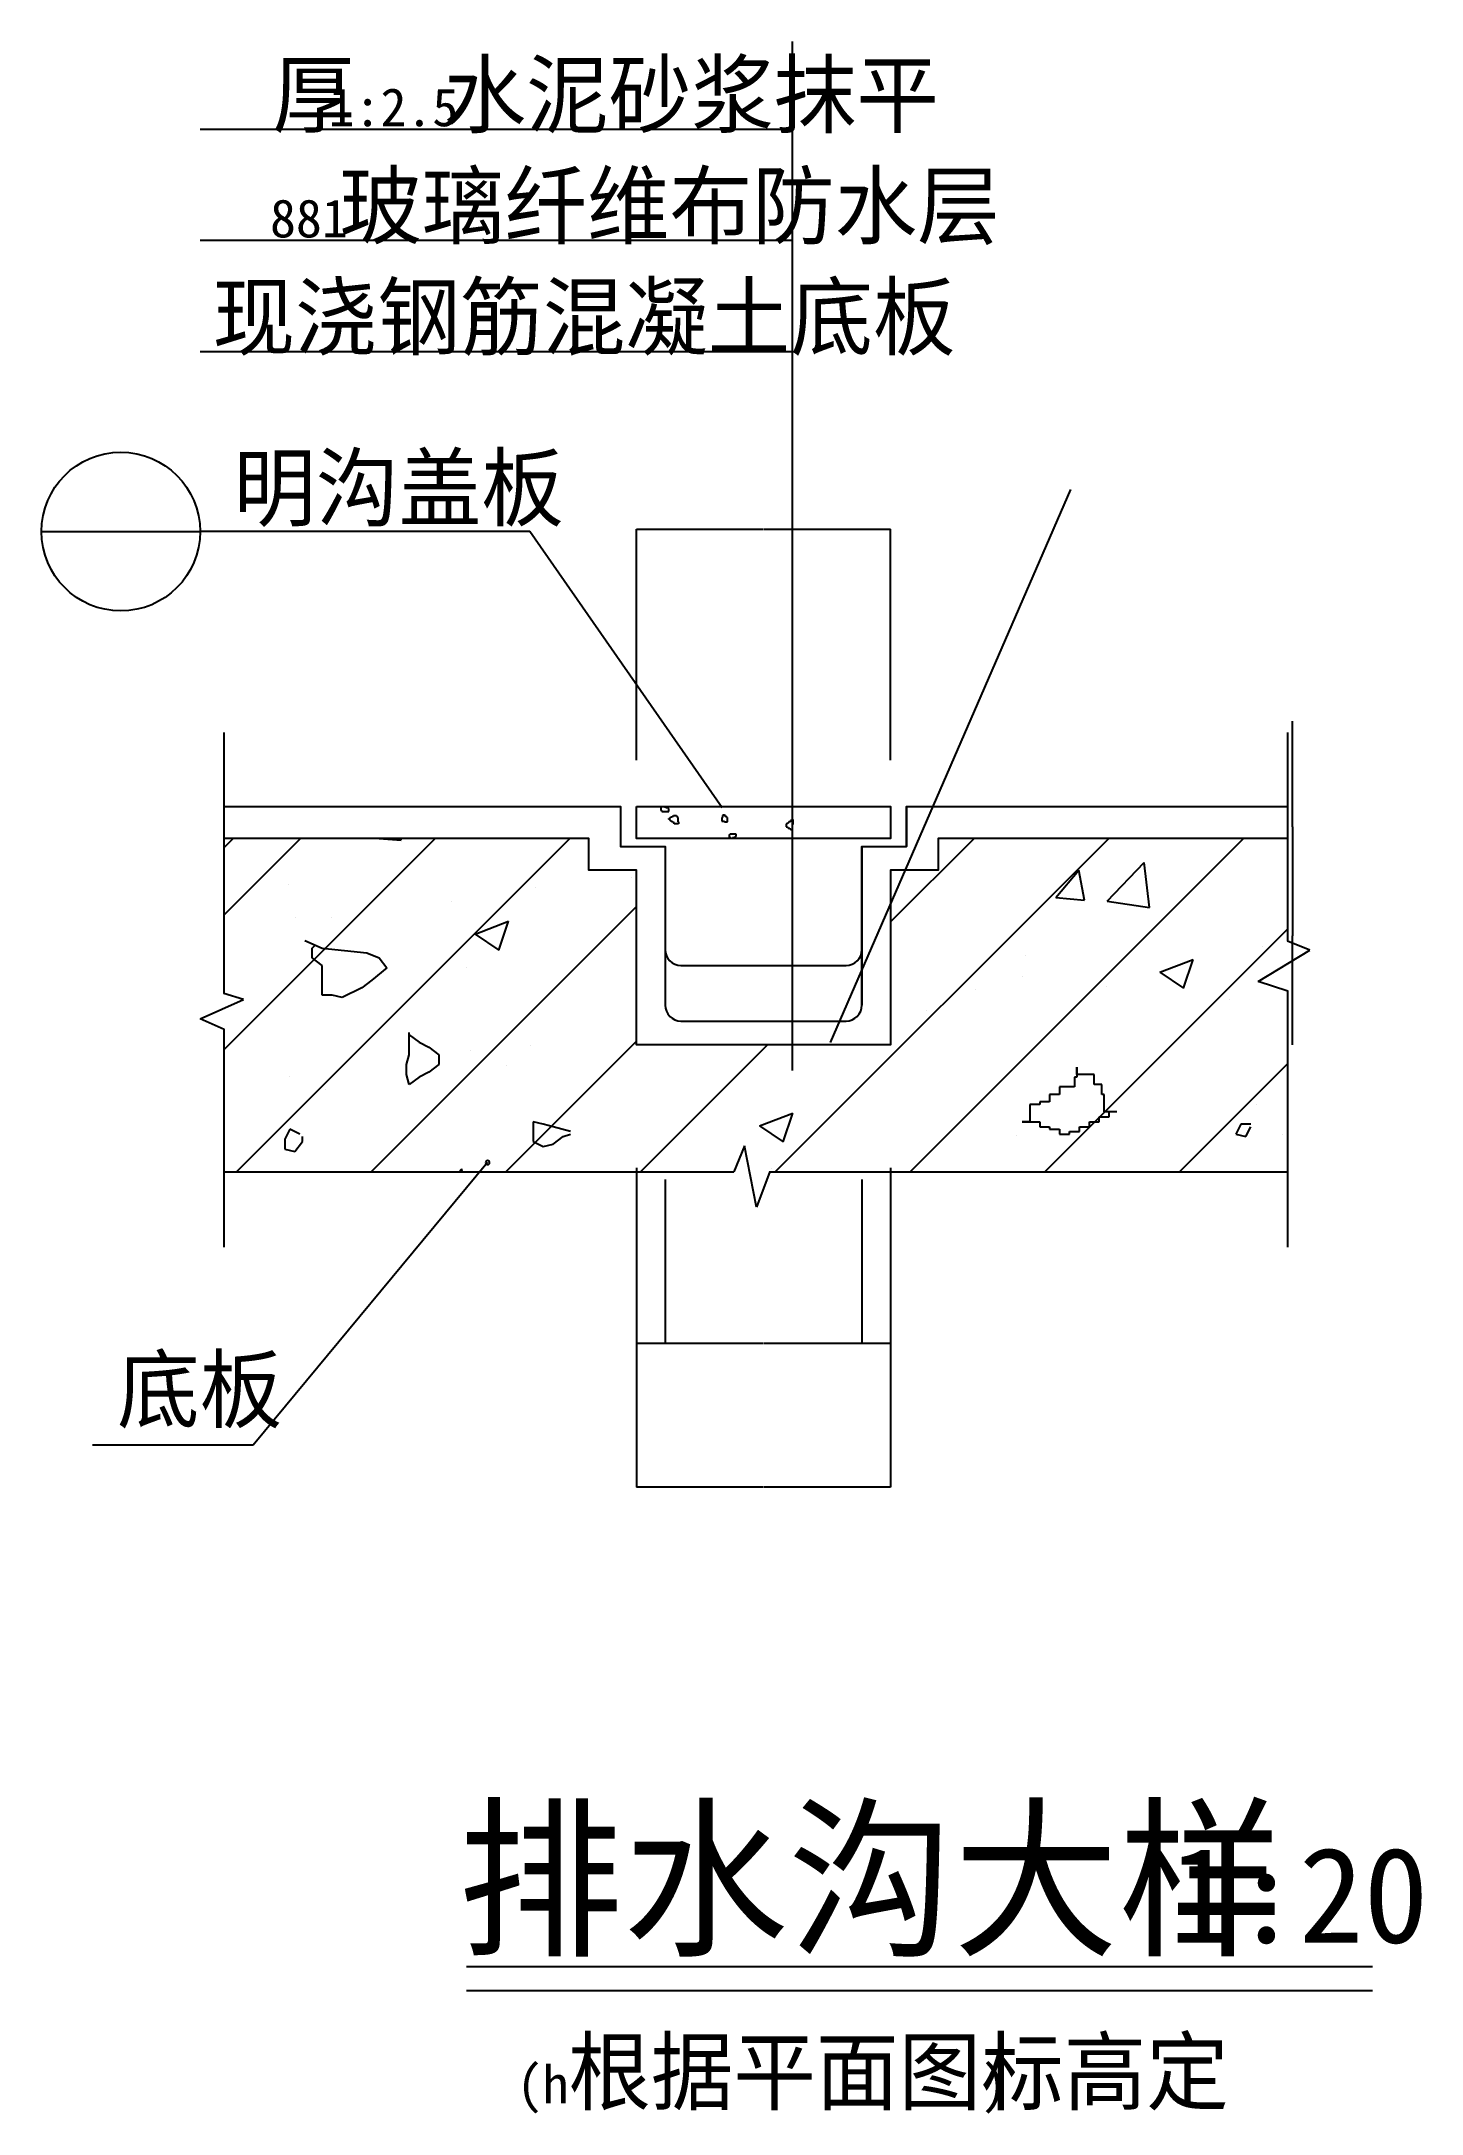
# Model space of a CAD drawing. Header units: metres. Extents: x 7827 to 29265, y -1420 to 14715.
# Drawn here: x 7827 to 16519, y 1666 to 14715 of the extents above; entities that cross this region are included whole.
import ezdxf

# ---------------------------------------------------------------- set-up
doc = ezdxf.new("R2010")
doc.units = ezdxf.units.M
doc.layers.add('PUB_DIM', color=3, linetype='Continuous')
doc.dimstyles.get("Standard").update_dxf_attribs({"dimtxt": 2.5, "dimasz": 2.5, "dimexe": 1.25, "dimexo": 0.625, "dimtad": 1, "dimcen": 2.5, "dimazin": 3, "dimtfac": 1, "dimtmove": 0, "dimatfit": 3})

msp = doc.modelspace()

# ---------------------------------------------------------------- texts
for s, height, p in [('水泥砂浆抹平', 400, (10360.01, 14180.79)), ('厚', 400, (9280.8, 14180.79)), ('1:2.5', 240, (9636.22, 14180.79)), ('玻璃纤维布防水层', 400, (9702.79, 13480.79)), ('881', 240, (9266.61, 13480.79)), ('现浇钢筋混凝土底板', 400, (8903.87, 12780.79)), ('明沟盖板', 400, (9036.39, 11704.34)), ('底板', 400, (8303.54, 6025.78)), ('排水沟大样 ', 800, (10450.03, 2741.74)), ('1:20', 600, (14929.96, 2741.74)), ('根据平面图标高定', 400, (11145.36, 1729.88)), ('(h', 240, (10820.04, 1729.88)), (')', 240, (13746.11, 1729.88))]:
    msp.add_text(s, height=height).set_placement(p)

# ---------------------------------------------------------------- blocks, each defined once
blk = doc.blocks.new('_DOT')
blk.add_lwpolyline([(-0.05, 0, 1), (0.05, 0, 1)], format="xyb", close=True)
blk = doc.blocks.new('_INDEX')
blk.add_line((-0.5, 0), (0.5, 0))
blk.add_circle((0, 0), 0.5)
blk = doc.blocks.new('*D5')
for p, q in [((15706.92, 9769.5), (15706.92, 9083)), ((15706.67, 9083), (15706.42, 9083)), ((15706.92, 8396.5), (15706.92, 9083)), ((15706.92, 9083), (15706.92, 9083)), ((15707.17, 9083), (15707.42, 9083))]:
    blk.add_line(p, q)
at = {"layer": 'Defpoints'}
for p in [(15706.92, 9769.5), (15706.92, 9083), (15706.92, 8396.5)]:
    blk.add_point(p, dxfattribs=at)
at = {"layer": 'PUB_DIM', "insert": (15706.92, 9084.125), "char_height": 1, "attachment_point": 5}
blk.add_mtext('h', dxfattribs=at)
blk = doc.blocks.new('*D6')
for p, q in [((11574.76, 7621.1), (11574.76, 5611.5)), ((13174.76, 7621.1), (13174.76, 5611.5)), ((12373.26, 5611.5), (11574.51, 5611.5)), ((13175.01, 5611.5), (12376.26, 5611.5))]:
    blk.add_line(p, q)
at = {"layer": 'Defpoints'}
for p in [(11574.76, 7621.1), (13174.76, 7621.1), (13174.76, 5611.5)]:
    blk.add_point(p, dxfattribs=at)
at = {"layer": 'PUB_DIM', "insert": (12374.76, 5611.5), "char_height": 1, "attachment_point": 5}
blk.add_mtext('300', dxfattribs=at)
blk = doc.blocks.new('*D7')
for p, q in [((11574.76, 7547.43), (11574.76, 6516.25)), ((11754.76, 7547.43), (11754.76, 6516.25)), ((11663.76, 6516.25), (11574.51, 6516.25)), ((11755.01, 6516.25), (11665.76, 6516.25))]:
    blk.add_line(p, q)
at = {"layer": 'Defpoints'}
for p in [(11574.76, 7547.43), (11754.76, 7547.43), (11754.76, 6516.25)]:
    blk.add_point(p, dxfattribs=at)
at = {"layer": 'PUB_DIM', "insert": (11664.76, 6516.25), "char_height": 1, "attachment_point": 5}
blk.add_mtext('20', dxfattribs=at)
blk = doc.blocks.new('*D8')
for p, q in [((11754.76, 7547.43), (11754.76, 6516.25)), ((12994.76, 7547.43), (12994.76, 6516.25)), ((12373.26, 6516.25), (11754.51, 6516.25)), ((12995.01, 6516.25), (12376.26, 6516.25))]:
    blk.add_line(p, q)
at = {"layer": 'Defpoints'}
for p in [(11754.76, 7547.43), (12994.76, 7547.43), (12994.76, 6516.25)]:
    blk.add_point(p, dxfattribs=at)
at = {"layer": 'PUB_DIM', "insert": (12374.76, 6516.25), "char_height": 1, "attachment_point": 5}
blk.add_mtext('260', dxfattribs=at)
blk = doc.blocks.new('*D9')
for p, q in [((12994.76, 7547.43), (12994.76, 6516.25)), ((13174.76, 7547.43), (13174.76, 6516.25)), ((13083.76, 6516.25), (12994.51, 6516.25)), ((13175.01, 6516.25), (13085.76, 6516.25))]:
    blk.add_line(p, q)
at = {"layer": 'Defpoints'}
for p in [(12994.76, 7547.43), (13174.76, 7547.43), (13174.76, 6516.25)]:
    blk.add_point(p, dxfattribs=at)
at = {"layer": 'PUB_DIM', "insert": (13084.76, 6516.25), "char_height": 1, "attachment_point": 5}
blk.add_mtext('20', dxfattribs=at)
blk = doc.blocks.new('*D10')
for p, q in [((11574.61, 10189.76), (11574.61, 11643.15)), ((11574.86, 11643.15), (12373.11, 11643.15)), ((12376.11, 11643.15), (13174.36, 11643.15)), ((13174.61, 10189.76), (13174.61, 11643.15))]:
    blk.add_line(p, q)
at = {"layer": 'Defpoints'}
for p in [(11574.61, 11643.15), (11574.61, 10189.76), (13174.61, 10189.76)]:
    blk.add_point(p, dxfattribs=at)
at = {"layer": 'PUB_DIM', "insert": (12374.61, 11643.15), "char_height": 1, "attachment_point": 5}
blk.add_mtext('360', dxfattribs=at)
blk = doc.blocks.new('*D11')
for p, q in [((15706.67, 10434.22), (15706.42, 10434.22)), ((15706.92, 9896.5), (15706.92, 10434.22)), ((15706.92, 9769.5), (15706.92, 10434.22)), ((15706.92, 10434.22), (15706.92, 10434.22)), ((15707.17, 10434.22), (15707.42, 10434.22))]:
    blk.add_line(p, q)
at = {"layer": 'Defpoints'}
for p in [(15706.92, 10434.22), (15706.92, 9896.5), (15706.92, 9769.5)]:
    blk.add_point(p, dxfattribs=at)
at = {"layer": 'PUB_DIM', "insert": (15706.92, 10435.345), "char_height": 1, "attachment_point": 5}
blk.add_mtext('30', dxfattribs=at)

# ---------------------------------------------------------------- dimensions: what is measured, and where the dimension line sits
at = {"layer": 'PUB_DIM'}
for base, p1, p2, text, picture, middle in [((11574.61, 11643.15), (11574.61, 10189.76), (13174.61, 10189.76), '360', '*D10', (12374.61, 11643.15)), ((15706.92, 10434.22), (15706.92, 9896.5), (15706.92, 9769.5), '30', '*D11', (15706.92, 10435.345)), ((15706.92, 9083), (15706.92, 9769.5), (15706.92, 8396.5), 'h', '*D5', (15706.92, 9084.125)), ((13174.76, 5611.5), (13174.76, 7621.1), (11574.76, 7621.1), '300', '*D6', (12374.76, 5611.5)), ((11754.76, 6516.25), (11754.76, 7547.43), (11574.76, 7547.43), '20', '*D7', (11664.76, 6516.25)), ((12994.76, 6516.25), (12994.76, 7547.43), (11754.76, 7547.43), '260', '*D8', (12374.76, 6516.25)), ((13174.76, 6516.25), (13174.76, 7547.43), (12994.76, 7547.43), '20', '*D9', (13084.76, 6516.25))]:
    dim = msp.add_linear_dim(base=base, p1=p1, p2=p2, text=text, dimstyle='Standard', dxfattribs=at)
    dim.commit()
    dim.dimension.update_dxf_attribs({"geometry": picture, "text_midpoint": middle})

# ---------------------------------------------------------------- linework, layer by layer
for p, q in [((12557.16, 8235.19), (12557.16, 14714.86)), ((8826.36, 14162.43), (12557.06, 14162.43)), ((8826.36, 13462.43), (12557.06, 13462.43)), ((8826.36, 12762.43), (12557.06, 12762.43)), ((8974.88, 10363.01), (8974.88, 8720.08)), ((15674.88, 10363.01), (15674.88, 9048.62)), ((11729.04, 9897.21), (11729.04, 9870.8)), ((11729.04, 9870.8), (11733.45, 9870.8)), ((11733.45, 9870.8), (11733.45, 9866.39)), ((11733.45, 9866.39), (11777.5, 9866.39)), ((11751.07, 9892.81), (11751.07, 9897.21)), ((11759.88, 9892.81), (11751.07, 9892.81)), ((11759.88, 9888.41), (11759.88, 9892.81)), ((11773.1, 9888.41), (11759.88, 9888.41)), ((11773.1, 9884), (11773.1, 9888.41)), ((11777.5, 9884), (11773.1, 9884)), ((11777.5, 9866.39), (11777.5, 9884)), ((11777.5, 9822.37), (11786.31, 9822.37)), ((11777.5, 9817.97), (11777.5, 9822.37)), ((11781.91, 9813.57), (11781.91, 9817.97)), ((11786.31, 9813.57), (11781.91, 9813.57)), ((11786.31, 9826.77), (11790.72, 9826.77)), ((11786.31, 9822.37), (11786.31, 9826.77)), ((11786.31, 9809.16), (11786.31, 9813.57)), ((11790.72, 9809.16), (11786.31, 9809.16)), ((11790.72, 9831.17), (11799.53, 9831.17)), ((11790.72, 9826.77), (11790.72, 9831.17)), ((11790.72, 9804.76), (11790.72, 9809.16)), ((11795.13, 9804.76), (11790.72, 9804.76)), ((11795.13, 9800.36), (11795.13, 9804.76)), ((11803.94, 9800.36), (11795.13, 9800.36)), ((11799.53, 9835.58), (11808.34, 9835.58)), ((11799.53, 9831.17), (11799.53, 9835.58)), ((11803.94, 9795.96), (11803.94, 9800.36)), ((11812.75, 9795.96), (11803.94, 9795.96)), ((11808.34, 9839.98), (11825.96, 9839.98)), ((11808.34, 9835.58), (11808.34, 9839.98)), ((11812.75, 9787.15), (11812.75, 9795.96)), ((11839.18, 9787.15), (11812.75, 9787.15)), ((11825.96, 9839.98), (11825.96, 9835.58)), ((11825.96, 9835.58), (11830.37, 9835.58)), ((11830.37, 9835.58), (11830.37, 9826.77)), ((11830.37, 9826.77), (11834.77, 9826.77)), ((11834.77, 9826.77), (11834.77, 9800.36)), ((11834.77, 9800.36), (11839.18, 9800.36)), ((11839.18, 9800.36), (11839.18, 9787.15)), ((12112.31, 9826.77), (12112.31, 9804.76)), ((12116.72, 9826.77), (12112.31, 9826.77)), ((12112.31, 9804.76), (12129.93, 9804.76)), ((12116.72, 9839.98), (12116.72, 9826.77)), ((12121.12, 9839.98), (12116.72, 9839.98)), ((12121.12, 9844.38), (12129.93, 9844.38)), ((12121.12, 9844.38), (12121.12, 9839.98)), ((12125.53, 9844.38), (12125.53, 9848.78)), ((12129.93, 9839.98), (12129.93, 9844.38)), ((12134.34, 9839.98), (12129.93, 9839.98)), ((12129.93, 9804.76), (12129.93, 9800.36)), ((12129.93, 9800.36), (12147.55, 9800.36)), ((12134.34, 9831.17), (12134.34, 9839.98)), ((12143.15, 9831.17), (12134.34, 9831.17)), ((12143.15, 9826.77), (12143.15, 9831.17)), ((12147.55, 9826.77), (12143.15, 9826.77)), ((12147.55, 9800.36), (12147.55, 9826.77)), ((12517.61, 9787.15), (12517.61, 9769.54)), ((12526.42, 9787.15), (12517.61, 9787.15)), ((12526.42, 9791.55), (12526.42, 9787.15)), ((12530.82, 9791.55), (12526.42, 9791.55)), ((12530.82, 9795.96), (12530.82, 9791.55)), ((12535.23, 9795.96), (12530.82, 9795.96)), ((12535.23, 9800.36), (12535.23, 9795.96)), ((12544.04, 9800.36), (12535.23, 9800.36)), ((12544.04, 9809.16), (12544.04, 9800.36)), ((12566.06, 9809.16), (12544.04, 9809.16)), ((12561.66, 9782.75), (12561.66, 9804.76)), ((8974.88, 8364.42), (10306.5, 9696.05)), ((8974.88, 9212.95), (9457.98, 9696.05)), ((8974.88, 9637.22), (9033.71, 9696.05)), ((9055.03, 7596.05), (11155.03, 9696.05)), ((9954.88, 9696.05), (10092.27, 9684.03)), ((10092.27, 9684), (10090.05, 9696.05)), ((12160.77, 9721.11), (12165.18, 9721.11)), ((12160.77, 9699.1), (12160.77, 9721.11)), ((12169.58, 9699.1), (12160.77, 9699.1)), ((12165.18, 9725.52), (12200.42, 9725.52)), ((12165.18, 9721.11), (12165.18, 9725.52)), ((12169.58, 9694.7), (12169.58, 9699.1)), ((12173.99, 9694.7), (12169.58, 9694.7)), ((12178.39, 9699.1), (12178.39, 9694.7)), ((12191.61, 9699.1), (12178.39, 9699.1)), ((12191.61, 9703.5), (12191.61, 9699.1)), ((12196.01, 9703.5), (12191.61, 9703.5)), ((12196.01, 9707.91), (12196.01, 9703.5)), ((12200.42, 9707.91), (12196.01, 9707.91)), ((12200.42, 9725.52), (12200.42, 9707.91)), ((12449.15, 7596.05), (14549.15, 9696.05)), ((12517.61, 9769.54), (12526.42, 9769.54)), ((12526.42, 9769.54), (12526.42, 9765.14)), ((12526.42, 9765.14), (12530.82, 9765.14)), ((12530.82, 9765.14), (12530.82, 9760.74)), ((12530.82, 9760.74), (12539.63, 9760.74)), ((12539.63, 9760.74), (12539.63, 9756.33)), ((12539.63, 9756.33), (12544.04, 9756.33)), ((12544.04, 9756.33), (12544.04, 9751.93)), ((12544.04, 9751.93), (12552.85, 9751.93)), ((12552.85, 9756.33), (12557.25, 9756.33)), ((12552.85, 9751.93), (12552.85, 9756.33)), ((12557.25, 9782.75), (12561.66, 9782.75)), ((12557.25, 9756.33), (12557.25, 9782.75)), ((13174.88, 9170.31), (13700.62, 9696.05)), ((13297.67, 7596.05), (15397.67, 9696.05)), ((14538.84, 9301.41), (14772.5, 9544.94)), ((14805.64, 9260.01), (14772.5, 9544.91)), ((9380.47, 9407.94), (9380.47, 9407.94)), ((11542.94, 9448.59), (11542.94, 9448.59)), ((14216.52, 9323.2), (14361.15, 9495.56)), ((14395.83, 9307.48), (14361.14, 9495.53)), ((9903.56, 7596.05), (11574.88, 9267.37)), ((10406.75, 9299.01), (10406.75, 9299.01)), ((10940.8, 9388.94), (10940.8, 9388.94)), ((14216.52, 9323.2), (14395.84, 9307.52)), ((14538.84, 9301.41), (14805.65, 9260.03)), ((9425.48, 9196.89), (9425.48, 9196.89)), ((9655.73, 9200.13), (9655.73, 9200.13)), ((10559.04, 9093.38), (10769.09, 9174.02)), ((10708.26, 8992.7), (10769.09, 9173.99)), ((9485.87, 9052.64), (9595.33, 9005.76)), ((9532.78, 9005.76), (9548.42, 9021.39)), ((9532.78, 8943.25), (9532.78, 9005.76)), ((9595.33, 9005.76), (9876.78, 8974.51)), ((10559.04, 9093.38), (10708.27, 8992.73)), ((14146.2, 7596.05), (15674.88, 9124.73)), ((15518.11, 9018.48), (15518.11, 9018.48)), ((15816.28, 8992.84), (15674.02, 9048.96)), ((9595.33, 8896.38), (9532.78, 8943.25)), ((9595.33, 8708.86), (9595.33, 8896.38)), ((9876.78, 8974.51), (9954.97, 8943.25)), ((10001.88, 8880.75), (9908.06, 8802.62)), ((9954.97, 8943.25), (10001.88, 8880.75)), ((10506.2, 8882.2), (10506.2, 8882.2)), ((14025.32, 8958.71), (14025.32, 8958.71)), ((14870.43, 8853.12), (15080.48, 8933.75)), ((15019.65, 8752.43), (15080.48, 8933.72)), ((15490.58, 8794.56), (15816.28, 8992.84)), ((9845.51, 8755.74), (9720.42, 8693.24)), ((9908.06, 8802.62), (9845.51, 8755.74)), ((13709.14, 8746.87), (13709.14, 8746.87)), ((14002.8, 8826.42), (14002.8, 8826.42)), ((14535.6, 8763.25), (14535.6, 8763.25)), ((14870.43, 8853.12), (15019.65, 8752.47)), ((15677.76, 8734.7), (15490.58, 8794.56)), ((8827.45, 8559.13), (9100.5, 8681.45)), ((9100.5, 8681.45), (8974.88, 8720.08)), ((9657.87, 8708.86), (9595.33, 8708.86)), ((9720.42, 8693.24), (9657.87, 8708.86)), ((13399.41, 8613.66), (13399.41, 8613.66)), ((15310.61, 8679.2), (15310.61, 8679.2)), ((15674.88, 8735.62), (15674.88, 7121)), ((8978.09, 8493.26), (8827.45, 8559.13)), ((8974.88, 8494.67), (8974.88, 7121)), ((10142.61, 8333.83), (10142.61, 8474.47)), ((10142.61, 8458.84), (10205.15, 8411.97)), ((10205.15, 8411.97), (10267.7, 8380.71)), ((10267.7, 8380.71), (10330.24, 8333.83)), ((10526.2, 8358.08), (10526.2, 8358.08)), ((10752.09, 7596.05), (11574.88, 8418.84)), ((10904.32, 8390.26), (10904.32, 8390.26)), ((11600.62, 7596.05), (12400.62, 8396.05)), ((10126.97, 8271.33), (10142.61, 8333.83)), ((10126.97, 8208.83), (10126.97, 8271.33)), ((10267.7, 8224.45), (10205.15, 8193.2)), ((10330.24, 8271.33), (10267.7, 8224.45)), ((10330.24, 8333.83), (10330.24, 8271.33)), ((10753.73, 8265.36), (10753.73, 8265.36)), ((14348.84, 8255.7), (14348.84, 8193.2)), ((14348.84, 8208.83), (14348.84, 8255.7)), ((14994.73, 7596.05), (15674.88, 8276.2)), ((9389, 8198.21), (9389, 8198.21)), ((9617.54, 8115.77), (9617.54, 8115.77)), ((10142.61, 8146.32), (10126.97, 8208.83)), ((10205.15, 8193.2), (10142.61, 8146.32)), ((14239.38, 8130.69), (14239.38, 8083.82)), ((14333.2, 8130.69), (14239.38, 8130.69)), ((14333.2, 8193.2), (14333.2, 8130.69)), ((14348.84, 8193.2), (14333.2, 8193.2)), ((14458.3, 8208.83), (14348.84, 8208.83)), ((14458.3, 8146.32), (14458.3, 8208.83)), ((14505.21, 8146.32), (14458.3, 8146.32)), ((14505.21, 8083.82), (14505.21, 8146.32)), ((12349.76, 7885.53), (12559.82, 7966.16)), ((12498.98, 7784.84), (12559.81, 7966.13)), ((14051.75, 8021.31), (14051.75, 7911.93)), ((14114.29, 8021.31), (14051.75, 8021.31)), ((14114.29, 8036.94), (14114.29, 8021.31)), ((14176.84, 8036.94), (14114.29, 8036.94)), ((14176.84, 8083.82), (14176.84, 8036.94)), ((14239.38, 8083.82), (14176.84, 8083.82)), ((14520.84, 8083.82), (14505.21, 8083.82)), ((14520.84, 7974.43), (14520.84, 8083.82)), ((14599.03, 7974.43), (14520.84, 7974.43)), ((14552.12, 7943.18), (14552.12, 7974.43)), ((15481.64, 8019.8), (15481.64, 8019.8)), ((9392.05, 7865.05), (9360.78, 7802.55)), ((9454.6, 7833.8), (9392.05, 7865.05)), ((10924.43, 7911.93), (10924.43, 7786.92)), ((10986.98, 7896.3), (10924.43, 7911.93)), ((11049.53, 7880.68), (10986.98, 7896.3)), ((11158.98, 7849.42), (11049.53, 7880.68)), ((11112.07, 7818.17), (11158.98, 7833.8)), ((12349.76, 7885.53), (12498.99, 7784.87)), ((14004.84, 7911.93), (14114.29, 7911.93)), ((14051.75, 7911.93), (14004.84, 7911.93)), ((14114.29, 7911.93), (14114.29, 7880.68)), ((14114.29, 7880.68), (14176.84, 7880.68)), ((14176.84, 7880.68), (14176.84, 7865.05)), ((14176.84, 7865.05), (14239.38, 7865.05)), ((14239.38, 7865.05), (14239.38, 7833.8)), ((14239.38, 7833.8), (14301.93, 7833.8)), ((14301.93, 7849.42), (14364.48, 7849.42)), ((14301.93, 7833.8), (14301.93, 7849.42)), ((14364.48, 7880.68), (14427.02, 7880.68)), ((14364.48, 7849.42), (14364.48, 7880.68)), ((14427.02, 7911.93), (14489.57, 7911.93)), ((14427.02, 7880.68), (14427.02, 7911.93)), ((14489.57, 7943.18), (14552.12, 7943.18)), ((14489.57, 7911.93), (14489.57, 7943.18)), ((15380.85, 7896.3), (15349.58, 7833.8)), ((15349.58, 7833.8), (15412.13, 7818.17)), ((15443.4, 7896.3), (15380.85, 7896.3)), ((15412.13, 7818.17), (15443.4, 7880.68)), ((15641.04, 7829.45), (15641.04, 7829.45)), ((9360.78, 7802.55), (9360.78, 7740.04)), ((9360.78, 7740.04), (9423.32, 7724.41)), ((9423.32, 7724.41), (9470.23, 7786.92)), ((9470.23, 7786.92), (9470.23, 7818.17)), ((10924.43, 7786.92), (10986.98, 7755.67)), ((10986.98, 7755.67), (11049.53, 7771.29)), ((11049.53, 7771.29), (11112.07, 7818.17)), ((12254.7, 7759.34), (12187.42, 7596.05)), ((12330.03, 7373.56), (12254.7, 7759.34)), ((13966.32, 7827.74), (13966.32, 7827.74)), ((8974.88, 7596.05), (12187.42, 7596.05)), ((10637.19, 7654.63), (9160.14, 5875.78)), ((10457.52, 7596.05), (10473.84, 7615.5)), ((10477.42, 7596.05), (10473.83, 7615.47)), ((12414.77, 7599.38), (12330.03, 7373.56)), ((12413.52, 7596.05), (15674.88, 7596.05)), ((12426.01, 7616.51), (12426.01, 7616.51)), ((9160.14, 5875.78), (8149.47, 5875.78))]:
    msp.add_line(p, q)
for points in [[(8974.88, 9896.05), (11474.88, 9896.05), (11474.88, 9646.05), (11754.88, 9646.05), (11754.88, 8646.05)], [(8974.88, 9896.05), (11474.88, 9896.05)], [(11474.88, 9896.05), (11474.88, 9646.05)], [(12994.88, 8646.05), (12994.88, 9646.05), (13274.88, 9646.05), (13274.88, 9896.05), (15674.88, 9896.05)], [(13274.88, 9896.05), (15674.88, 9896.05)], [(13274.88, 9896.05), (13274.88, 9646.05)], [(15674.88, 9696.05), (13474.88, 9696.05), (13474.88, 9496.05), (13174.88, 9496.05), (13174.88, 8396.05), (11574.88, 8396.05), (11574.88, 9496.05), (11274.88, 9496.05), (11274.88, 9696.05), (8974.88, 9696.05)], [(11474.88, 9646.05), (11754.88, 9646.05)], [(11754.88, 9646.05), (11754.88, 8646.05)], [(12994.88, 9646.05), (12994.88, 8646.05)], [(12994.88, 9646.05), (13274.88, 9646.05)], [(11854.88, 8896.05), (12894.88, 8896.05)], [(11854.88, 8896.05), (12894.88, 8896.05)], [(11854.88, 8546.05), (12894.88, 8546.05)], [(11854.88, 8546.05), (12894.88, 8546.05)], [(10504.03, 2591.74), (16210.85, 2591.74)], [(10504.03, 2441.74), (16210.85, 2441.74)]]:
    msp.add_lwpolyline(points)
msp.add_lwpolyline([(11574.88, 9896.05), (13174.88, 9896.05), (13174.88, 9696.05), (11574.88, 9696.05)], close=True)
for points in [[(11754.88, 8996.05, 0.41), (11854.88, 8896.05, 0.41)], [(11754.88, 8996.05, 0.41), (11854.88, 8896.05, 0.41)], [(12894.88, 8896.05, 0.41), (12994.88, 8996.05, 0.41)], [(12894.88, 8896.05, 0.41), (12994.88, 8996.05, 0.41)], [(11754.88, 8646.05, 0.41), (11854.88, 8546.05, 0.41)], [(11754.88, 8646.05, 0.41), (11854.88, 8546.05, 0.41)], [(12894.88, 8546.05, 0.41), (12994.88, 8646.05, 0.41)], [(12894.88, 8546.05, 0.41), (12994.88, 8646.05, 0.41)]]:
    msp.add_lwpolyline(points, format="xyb")
at = {"layer": 'PUB_DIM'}
for p, q in [((12795.95, 8411.59), (14310.87, 11893.58)), ((10902.3, 11628.65), (8826.93, 11628.65)), ((12114.23, 9887.65), (10902.3, 11628.65))]:
    msp.add_line(p, q, dxfattribs=at)

# ---------------------------------------------------------------- block references
at = {"xscale": 250, "yscale": 250, "zscale": 250}
msp.add_blockref('_DOT', (10637.19, 7654.63), dxfattribs=at)
at = {"layer": 'PUB_DIM', "xscale": 1000, "yscale": 1000, "zscale": 1000}
msp.add_blockref('_INDEX', (8326.93, 11628.65), dxfattribs=at)

msp.set_redraw_order([(e.dxf.handle, doc.entitydb.next_handle()) for e in msp.query("TEXT MTEXT ATTDEF DIMENSION ARC_DIMENSION")])  # texts and dimensions are drawn at this point

doc.saveas('drawing.dxf')
